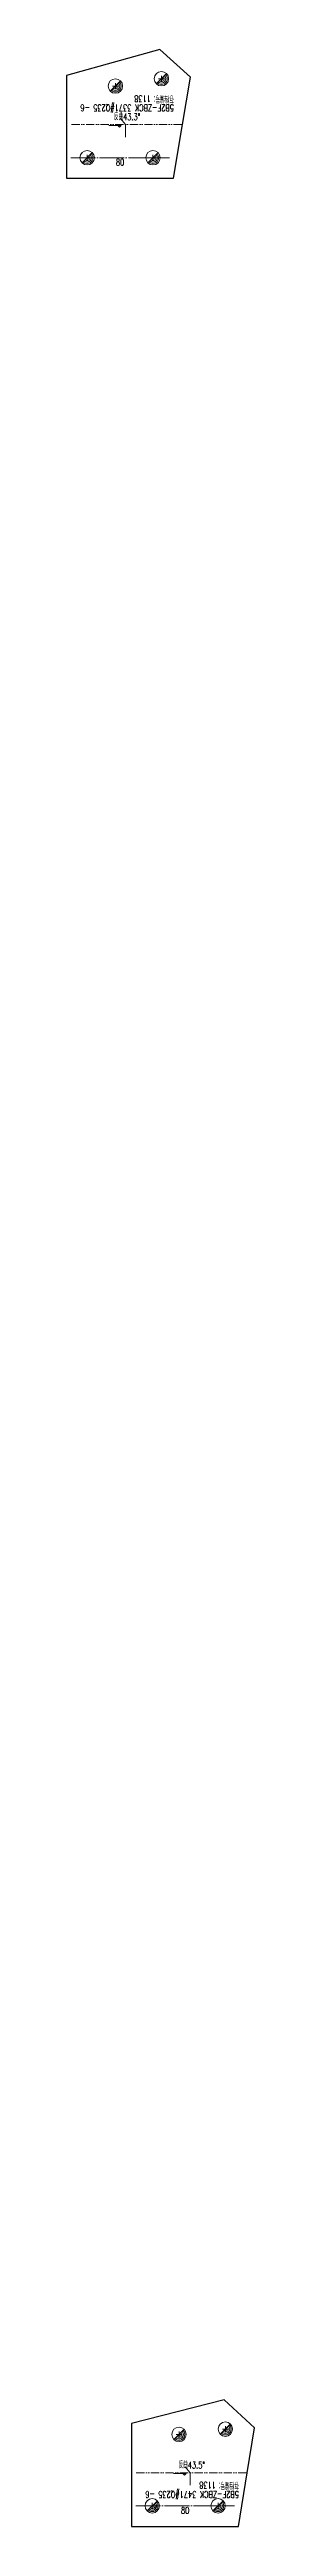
# Model space of a CAD drawing. Header units: millimetres. Extents: x -164 to 144402, y -33030 to 11430.
# Drawn here: x 16000 to 16228, y -32731 to -29731 of the extents above; entities that cross this region are included whole.
import ezdxf
from ezdxf.enums import TextEntityAlignment as Align

# ---------------------------------------------------------------- set-up
doc = ezdxf.new("R2010")
doc.units = ezdxf.units.MM
doc.header["$LTSCALE"] = 20
doc.linetypes.add('DASHDOT2X', pattern=[1.75, 1.5, -0.125, 0, -0.125])
doc.linetypes.add('DIVIDE', pattern=[0.875, 0.5, -0.125, 0, -0.125, 0, -0.125])
for name, color, linetype, lineweight in [('1', 7, 'Continuous', 25), ('11', 3, 'Continuous', 13), ('12', 7, 'Continuous', 13), ('5', 1, 'Continuous', 13), ('7', 2, 'DASHDOT2X', 13), ('8', 3, 'DIVIDE', 13)]:
    doc.layers.add(name, color=color, linetype=linetype, lineweight=lineweight)
doc.styles.get("Standard").update_dxf_attribs({"font": 'simplex', "width": 0.7, "bigfont": 'gbhzfs.shx'})

msp = doc.modelspace()

# ---------------------------------------------------------------- texts
at = {"layer": '11', "width": 0.7}
for p in [(16065, -29863.585), (16144.074, -32707.558)]:
    msp.add_text('80', height=8, dxfattribs=at).set_placement(p, align=Align.TOP_CENTER)
at = {"layer": '12', "width": 0.7}
for s, p in [('存档编号：1138 ', (16130.468, -29784.249)), ('5B2F-ZBCK 3371#Q235 -6 ', (16130.468, -29795.449)), ('5B2F-ZBCK 3471#Q235 -6 ', (16209.421, -32685.888)), ('存档编号：1138 ', (16209.421, -32674.688))]:
    msp.add_text(s, height=8, rotation=180, dxfattribs=at).set_placement(p, align=Align.BOTTOM_LEFT)
for s, p in [('反曲43.3°', (16073.461, -29819.085)), ('反曲43.5°', (16152.102, -32663.058))]:
    msp.add_text(s, height=8, dxfattribs=at).set_placement(p, align=Align.BOTTOM_CENTER)

# ---------------------------------------------------------------- blocks, each defined once
blk = doc.blocks.new('M16')
for p, q in [((-0.71, -0.71), (0.71, 0.71)), ((-0.4, 0), (0.4, 0)), ((0, 0.4), (0, -0.4))]:
    blk.add_line(p, q)
blk.add_circle((0, 0), 1)
for radius in [0.8, 0.6, 0.4, 0.2]:
    blk.add_arc((0, 0), radius, 225, 45)

# ---------------------------------------------------------------- linework, layer by layer
at = {"layer": '1'}
for p, q in [((16113.463, -29731.11), (16000, -29762.618)), ((16150.573, -29764.619), (16113.463, -29731.11)), ((16000, -29762.618), (16000, -29887.085)), ((16140.919, -29822.085), (16150.573, -29764.619)), ((16130, -29887.085), (16140.919, -29822.085)), ((16000, -29887.085), (16130, -29887.085)), ((16191.497, -32577.825), (16079.074, -32606.408)), ((16228.237, -32611.739), (16191.497, -32577.825)), ((16079.074, -32606.408), (16079.074, -32731.058)), ((16219.513, -32666.058), (16228.237, -32611.739)), ((16209.074, -32731.058), (16219.513, -32666.058)), ((16079.074, -32731.058), (16209.074, -32731.058))]:
    msp.add_line(p, q, dxfattribs=at)
at = {"layer": '12'}
for p, q in [((16071.461, -29822.085), (16065.333, -29814.803)), ((16051.461, -29823.085), (16066.461, -29823.085)), ((16064.461, -29825.085), (16062.461, -29823.085)), ((16066.461, -29823.085), (16064.461, -29825.085)), ((16071.461, -29822.085), (16071.461, -29837.085)), ((16130.102, -32667.058), (16145.102, -32667.058)), ((16143.102, -32669.058), (16141.102, -32667.058)), ((16145.102, -32667.058), (16143.102, -32669.058)), ((16150.102, -32666.058), (16143.951, -32658.801)), ((16150.102, -32666.058), (16150.102, -32681.058))]:
    msp.add_line(p, q, dxfattribs=at)
at = {"layer": '7'}
for p, q in [((16005, -29862.085), (16125, -29862.085)), ((16084.074, -32706.058), (16204.074, -32706.058))]:
    msp.add_line(p, q, dxfattribs=at)
at = {"layer": '8'}
for p, q in [((16006.003, -29822.085), (16140.919, -29822.085)), ((16084.691, -32666.058), (16219.513, -32666.058))]:
    msp.add_line(p, q, dxfattribs=at)

# ---------------------------------------------------------------- block references
at = {"layer": '5', "xscale": 8.75, "yscale": 8.75, "zscale": 8.75}
for p in [(16115.263, -29766.42), (16059.352, -29775.377), (16025, -29862.085), (16105, -29862.085), (16192.91, -32613.152), (16136.628, -32619.605), (16104.074, -32706.058), (16184.074, -32706.058)]:
    msp.add_blockref('M16', p, dxfattribs=at)

msp.set_redraw_order([(e.dxf.handle, doc.entitydb.next_handle()) for e in msp.query("TEXT MTEXT ATTDEF DIMENSION ARC_DIMENSION")])  # texts and dimensions are drawn at this point

doc.saveas('drawing.dxf')
